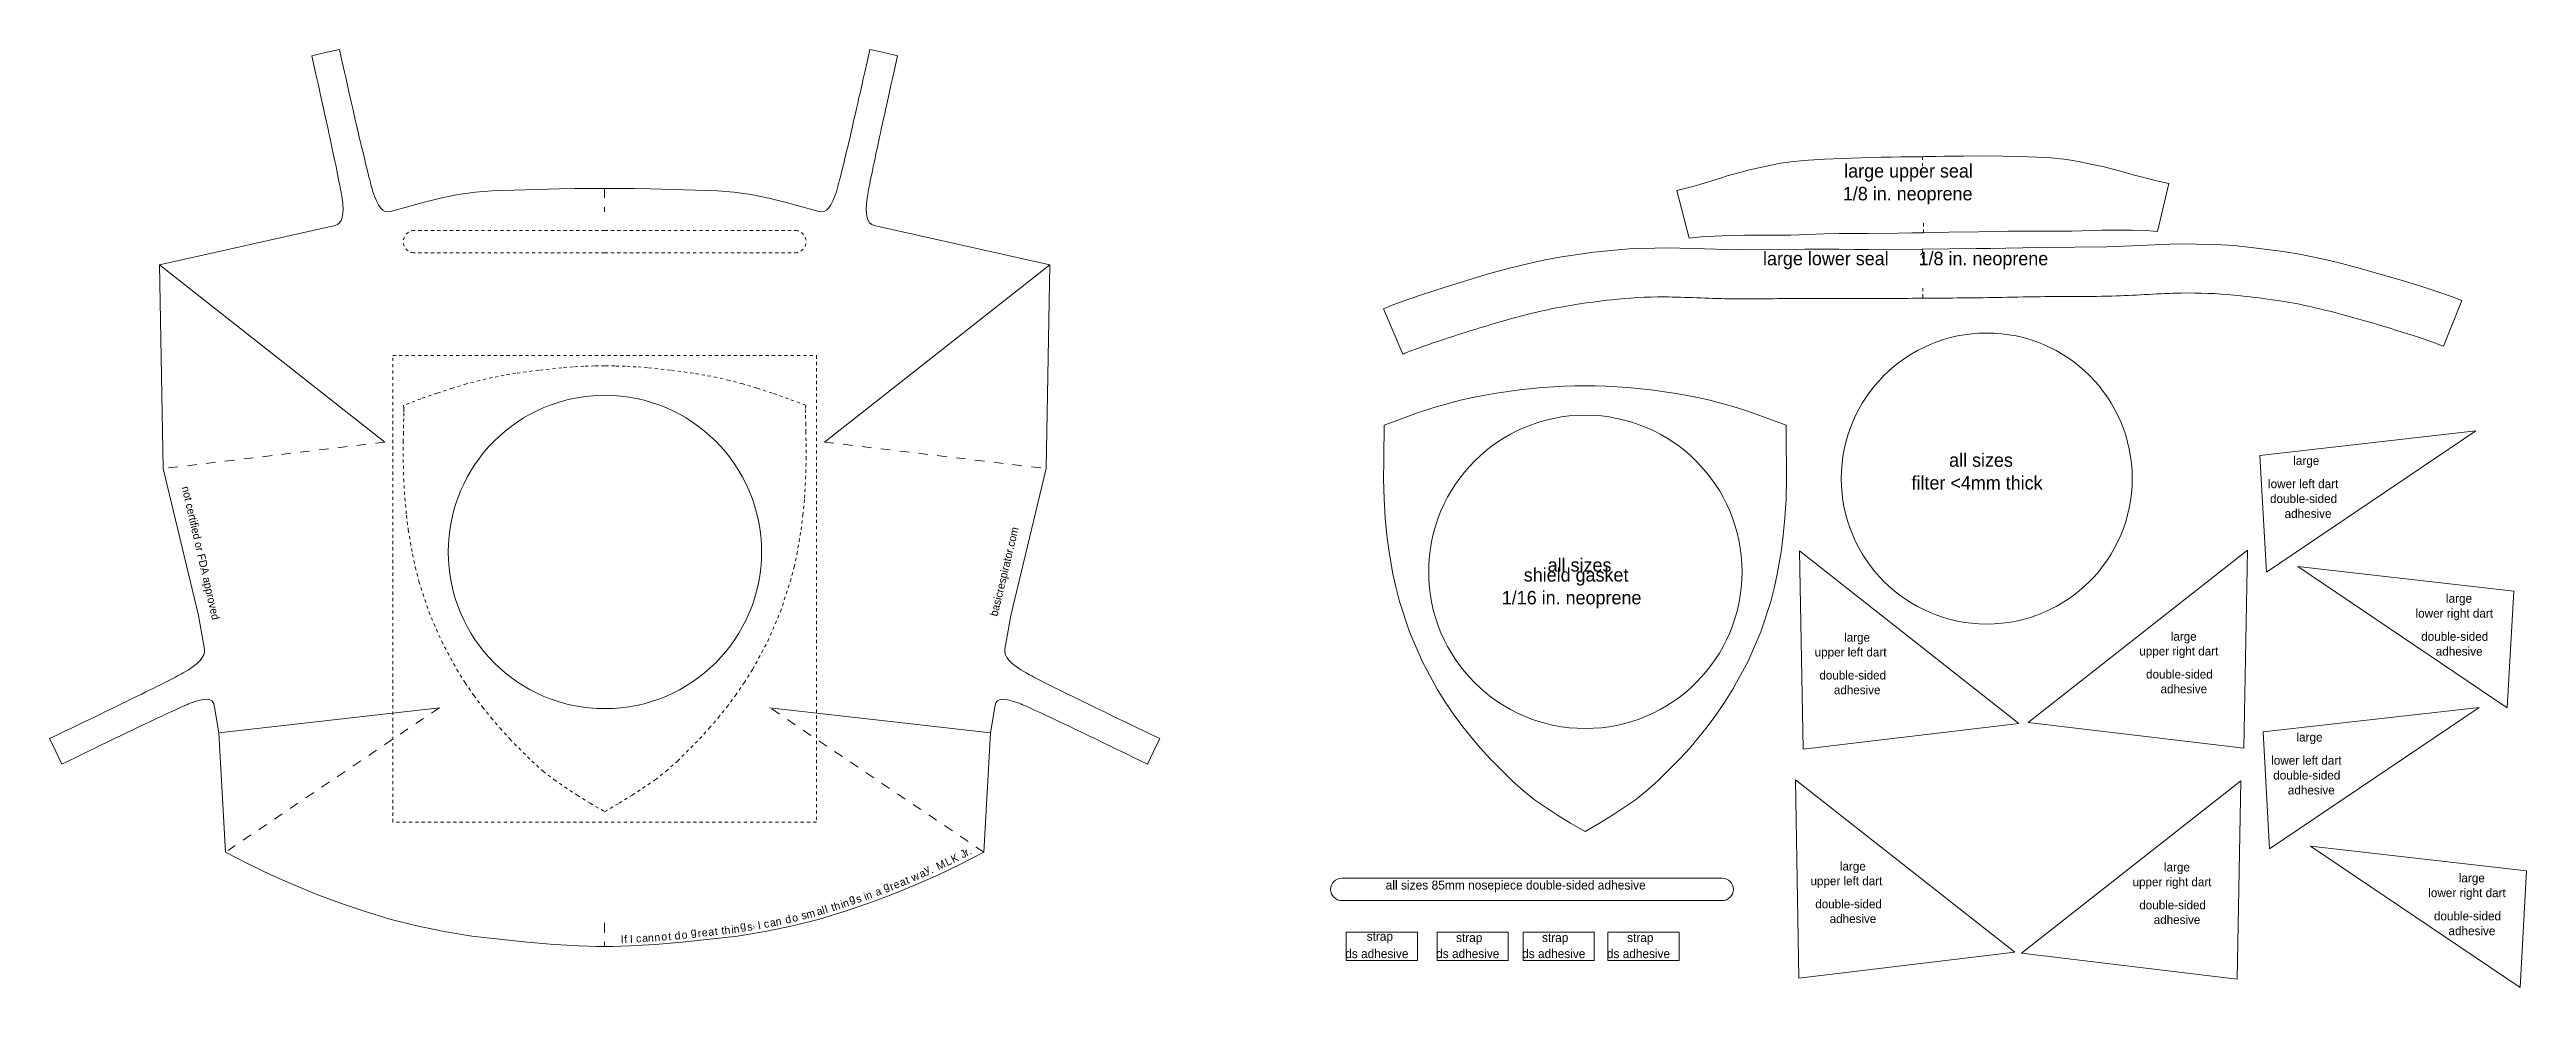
# Model space of a CAD drawing. Header units: millimetres. Extents: x -169 to 384, y 35 to 244.
import ezdxf

# ---------------------------------------------------------------- set-up
doc = ezdxf.new("R2010")
doc.units = ezdxf.units.MM
doc.header["$MEASUREMENT"] = 0
for name, pattern in [('AI-Linetype-1', [1.411111, 0.705556, -0.705556]), ('AI-Linetype-10', [1.411111, 0.705556, -0.705556]), ('AI-Linetype-11', [1.411111, 0.705556, -0.705556]), ('AI-Linetype-12', [1.411111, 0.705556, -0.705556]), ('AI-Linetype-13', [1.411111, 0.705556, -0.705556]), ('AI-Linetype-14', [4.233333, 2.116667, -2.116667]), ('AI-Linetype-15', [4.233333, 2.116667, -2.116667]), ('AI-Linetype-16', [1.411111, 0.705556, -0.705556]), ('AI-Linetype-17', [1.411111, 0.705556, -0.705556]), ('AI-Linetype-18', [4.233333, 2.116667, -2.116667]), ('AI-Linetype-2', [1.411111, 0.705556, -0.705556]), ('AI-Linetype-3', [1.411111, 0.705556, -0.705556]), ('AI-Linetype-4', [1.411111, 0.705556, -0.705556]), ('AI-Linetype-5', [4.233333, 2.116667, -2.116667]), ('AI-Linetype-6', [4.233333, 2.116667, -2.116667]), ('AI-Linetype-7', [4.233333, 2.116667, -2.116667]), ('AI-Linetype-8', [1.411111, 0.705556, -0.705556]), ('AI-Linetype-9', [1.411111, 0.705556, -0.705556])]:
    doc.linetypes.add(name, pattern=pattern)

# ---------------------------------------------------------------- blocks, each defined once
blk = doc.blocks.new('block 2')
at = {"color": 7, "lineweight": 9, "true_color": 0xffffff}
blk.add_lwpolyline([(301.52, 203.79), (304.02, 214.51)], dxfattribs=at)
blk = doc.blocks.new('block 3')
at = {"color": 7, "lineweight": 9, "true_color": 0xffffff}
blk.add_lwpolyline([(248.97, 220.52), (249.17, 220.53), (249.5, 220.54), (249.94, 220.55), (250.51, 220.56), (251.97, 220.59), (253.8, 220.62), (255.91, 220.64), (258.16, 220.66), (262.69, 220.68), (266.91, 220.65), (270.81, 220.56), (274.45, 220.44), (276.11, 220.36), (277.67, 220.26), (280.59, 219.96), (282.14, 219.72), (283.86, 219.42), (287.67, 218.66), (289.55, 218.24), (291.24, 217.83), (292.69, 217.45), (293.94, 217.1), (296.37, 216.39), (297.82, 215.99), (299.56, 215.55), (301.62, 215.06), (304.02, 214.51)], dxfattribs=at)
blk = doc.blocks.new('block 4')
at = {"color": 7, "lineweight": 9, "true_color": 0xffffff}
blk.add_lwpolyline([(249.21, 203.52), (251.83, 203.58), (254.85, 203.63), (261.52, 203.72), (268.07, 203.87), (271.49, 203.89), (275.13, 203.87), (278.81, 203.86), (282.35, 203.9), (289.17, 204.1), (292.59, 204.14), (295.89, 204.11), (298.89, 204), (301.52, 203.79)], dxfattribs=at)
blk = doc.blocks.new('block 5')
at = {"color": 7, "lineweight": 9, "true_color": 0xffffff}
blk.add_lwpolyline([(196.91, 202.31), (194.11, 212.95)], dxfattribs=at)
blk = doc.blocks.new('block 6')
at = {"color": 7, "lineweight": 9, "true_color": 0xffffff}
blk.add_lwpolyline([(248.97, 220.52), (248.76, 220.52), (248.44, 220.52), (247.99, 220.52), (247.43, 220.52), (245.97, 220.5), (244.13, 220.48), (242.03, 220.45), (239.77, 220.4), (235.25, 220.29), (231.03, 220.14), (227.13, 219.95), (223.5, 219.72), (221.84, 219.59), (220.29, 219.45), (217.37, 219.06), (215.83, 218.78), (214.12, 218.44), (210.34, 217.56), (208.47, 217.09), (206.79, 216.64), (205.35, 216.22), (204.11, 215.83), (201.7, 215.05), (200.26, 214.61), (198.53, 214.12), (196.49, 213.57), (194.11, 212.95)], dxfattribs=at)
blk = doc.blocks.new('block 7')
at = {"color": 7, "lineweight": 9, "true_color": 0xffffff}
blk.add_lwpolyline([(249.21, 203.52), (246.58, 203.51), (243.57, 203.47), (236.89, 203.38), (230.35, 203.33), (226.93, 203.26), (223.29, 203.14), (219.61, 203.02), (216.07, 202.96), (209.24, 202.96), (205.82, 202.91), (202.53, 202.79), (199.53, 202.59), (196.91, 202.31)], dxfattribs=at)
blk = doc.blocks.new('block 8')
at = {"color": 253, "linetype": 'AI-Linetype-1', "lineweight": 9, "true_color": 0x999999}
blk.add_lwpolyline([(248.97, 220.52), (248.98, 218.39)], dxfattribs=at)
blk = doc.blocks.new('block 9')
at = {"color": 253, "linetype": 'AI-Linetype-2', "lineweight": 9, "true_color": 0x999999}
blk.add_lwpolyline([(249.19, 205.66), (249.21, 203.52)], dxfattribs=at)
blk = doc.blocks.new('block 10')
at = {"color": 7, "true_color": 0xffffff, "insert": (231.51, 214.95), "char_height": 2.9972, "attachment_point": 7}
blk.add_mtext('\\fRaleway|b0|i0|c0|p34;\\W1;large upper seal ', dxfattribs=at)
blk = doc.blocks.new('block 11')
at = {"color": 7, "true_color": 0xffffff, "insert": (231.2, 209.87), "char_height": 2.9972, "attachment_point": 7}
blk.add_mtext('\\fRaleway|b0|i0|c0|p34;\\W1;1/8 in. neoprene', dxfattribs=at)
blk = doc.blocks.new('block 12')
at = {"color": 7, "lineweight": 9, "true_color": 0xffffff}
blk.add_lwpolyline([(248.97, 199.9), (261.02, 200.01), (264.16, 200.05), (267.58, 200.11), (275.24, 200.25), (283, 200.31), (290.18, 200.36), (297.63, 200.67), (305.9, 201.05), (314.45, 200.94), (318.53, 200.65), (322.4, 200.27), (329.6, 199.33), (333.25, 198.73), (337.19, 197.95), (341.53, 196.94), (346.24, 195.72), (355.9, 192.94), (360.3, 191.57), (364.1, 190.33), (367.18, 189.26), (369.5, 188.38)], dxfattribs=at)
blk = doc.blocks.new('block 13')
at = {"color": 7, "lineweight": 9, "true_color": 0xffffff}
blk.add_open_spline([(249.05, 188.9), (252.1, 188.92), (254.97, 188.95), (257.82, 188.97), (260.3, 188.99), (262.81, 189.02), (265.67, 189.08), (268.6, 189.13), (271.91, 189.2), (275.25, 189.25), (278.04, 189.29), (280.77, 189.3), (283.4, 189.31), (286.36, 189.31), (289.28, 189.32), (292.37, 189.42), (297.05, 189.57), (302, 189.97), (306.76, 190.06), (310.84, 190.14), (314.8, 189.96), (318.57, 189.61), (321.38, 189.34), (324.06, 189.02), (326.62, 188.65), (329.49, 188.25), (332.26, 187.78), (335.62, 187.03), (338.36, 186.42), (341.52, 185.62), (344.82, 184.71), (349.17, 183.5), (353.7, 182.13), (357.35, 180.97), (360.77, 179.87), (363.44, 178.94), (364.93, 178.36), (365.09, 178.3), (365.24, 178.24), (365.37, 178.19)], degree=3, knots=[0, 0, 0, 0, 1, 1, 1, 2, 2, 2, 3, 3, 3, 4, 4, 4, 5, 5, 5, 6, 6, 6, 7, 7, 7, 8, 8, 8, 9, 9, 9, 10, 10, 10, 11, 11, 11, 12, 12, 12, 13, 13, 13, 13], dxfattribs=at)
blk = doc.blocks.new('block 14')
at = {"color": 7, "lineweight": 9, "true_color": 0xffffff}
blk.add_lwpolyline([(369.5, 188.38), (365.37, 178.19)], dxfattribs=at)
blk = doc.blocks.new('block 15')
at = {"color": 7, "lineweight": 9, "true_color": 0xffffff}
blk.add_lwpolyline([(248.97, 199.9), (236.92, 199.82), (233.78, 199.82), (230.36, 199.83), (222.7, 199.85), (214.94, 199.79), (207.76, 199.74), (200.31, 199.94), (192.03, 200.19), (183.48, 199.95), (179.4, 199.6), (175.55, 199.16), (168.36, 198.12), (164.72, 197.46), (160.79, 196.62), (156.46, 195.54), (151.78, 194.26), (142.16, 191.33), (137.78, 189.89), (134, 188.59), (130.93, 187.48), (128.62, 186.56)], dxfattribs=at)
blk = doc.blocks.new('block 16')
at = {"color": 7, "lineweight": 9, "true_color": 0xffffff}
blk.add_open_spline([(249.05, 188.9), (246, 188.88), (243.14, 188.86), (240.28, 188.84), (237.81, 188.82), (235.29, 188.82), (232.43, 188.82), (229.51, 188.83), (226.19, 188.86), (222.85, 188.85), (220.07, 188.85), (217.33, 188.82), (214.7, 188.79), (211.75, 188.75), (208.83, 188.71), (205.73, 188.77), (201.05, 188.85), (196.09, 189.17), (191.33, 189.19), (187.25, 189.21), (183.29, 188.97), (179.53, 188.56), (176.72, 188.25), (174.05, 187.88), (171.5, 187.48), (168.64, 187.03), (165.88, 186.52), (162.52, 185.72), (159.79, 185.07), (156.65, 184.23), (153.36, 183.26), (149.03, 181.99), (144.52, 180.55), (140.89, 179.33), (137.49, 178.19), (134.83, 177.22), (133.35, 176.62), (133.19, 176.55), (133.04, 176.49), (132.91, 176.43)], degree=3, knots=[0, 0, 0, 0, 1, 1, 1, 2, 2, 2, 3, 3, 3, 4, 4, 4, 5, 5, 5, 6, 6, 6, 7, 7, 7, 8, 8, 8, 9, 9, 9, 10, 10, 10, 11, 11, 11, 12, 12, 12, 13, 13, 13, 13], dxfattribs=at)
blk = doc.blocks.new('block 17')
at = {"color": 7, "lineweight": 9, "true_color": 0xffffff}
blk.add_lwpolyline([(128.62, 186.56), (132.91, 176.43)], dxfattribs=at)
blk = doc.blocks.new('block 18')
at = {"color": 253, "linetype": 'AI-Linetype-3', "lineweight": 9, "true_color": 0x999999}
blk.add_lwpolyline([(248.97, 199.9), (248.99, 197.77)], dxfattribs=at)
blk = doc.blocks.new('block 19')
at = {"color": 253, "linetype": 'AI-Linetype-4', "lineweight": 9, "true_color": 0x999999}
blk.add_lwpolyline([(249.04, 191.19), (249.05, 188.9)], dxfattribs=at)
blk = doc.blocks.new('block 20')
at = {"color": 7, "true_color": 0xffffff, "insert": (213.37, 195.37), "char_height": 2.9972, "attachment_point": 7}
blk.add_mtext('\\fRaleway|b0|i0|c0|p34;\\W1;large lower seal      1/8 in. neoprene', dxfattribs=at)
blk = doc.blocks.new('block 21')
at = {"color": 7, "lineweight": 9, "true_color": 0xffffff}
blk.add_open_spline([(138.68, 127.78), (138.68, 147.11), (154.35, 162.78), (173.68, 162.78), (193.01, 162.78), (208.68, 147.11), (208.68, 127.78), (208.68, 108.45), (193.01, 92.78), (173.68, 92.78), (154.35, 92.78), (138.68, 108.45), (138.68, 127.78)], degree=3, knots=[0, 0, 0, 0, 1, 1, 1, 2, 2, 2, 3, 3, 3, 4, 4, 4, 4], dxfattribs=at)
blk = doc.blocks.new('block 22')
at = {"color": 7, "lineweight": 9, "true_color": 0xffffff}
blk.add_lwpolyline([(173.62, 69.76), (176.85, 71.66), (179.77, 73.44), (184.91, 76.89), (187.37, 78.83), (189.89, 81.07), (194.82, 86.02), (196.99, 88.42), (198.98, 90.75), (200.9, 93.16), (202.85, 95.76), (204.79, 98.57), (206.66, 101.55), (210.05, 107.84), (212.89, 114.41), (215.1, 121.19), (215.92, 124.4), (216.56, 127.29), (217.49, 132.73), (217.9, 135.98), (218.26, 139.81), (218.52, 144.08), (218.62, 148.47), (218.61, 152.62), (218.58, 154.49), (218.55, 156.17), (218.52, 157.63), (218.51, 158.86), (218.51, 159.83), (218.53, 160.56), (214.67, 162), (211.04, 163.28), (207.64, 164.4), (204.46, 165.34), (201.49, 166.12), (198.7, 166.76), (196.04, 167.28), (193.45, 167.71), (188.31, 168.41), (183.18, 168.95), (180.68, 169.15), (178.24, 169.28), (175.89, 169.34), (173.62, 169.33), (171.36, 169.34), (169.01, 169.28), (166.57, 169.15), (164.07, 168.95), (158.94, 168.41), (153.8, 167.71), (151.21, 167.28), (148.55, 166.76), (145.76, 166.12), (142.79, 165.34), (139.61, 164.4), (136.21, 163.28), (132.58, 162), (128.71, 160.56), (128.73, 159.83), (128.74, 158.86), (128.72, 157.63), (128.7, 156.17), (128.67, 154.49), (128.64, 152.62), (128.62, 148.47), (128.73, 144.08), (128.99, 139.81), (129.35, 135.98), (129.75, 132.73), (130.68, 127.29), (131.32, 124.4), (132.15, 121.19), (134.36, 114.41), (137.2, 107.84), (140.59, 101.55), (142.46, 98.57), (144.4, 95.76), (146.34, 93.16), (148.27, 90.75), (150.25, 88.42), (152.42, 86.02), (157.36, 81.07), (159.88, 78.83), (162.33, 76.89), (167.48, 73.44), (170.4, 71.66), (173.62, 69.76)], dxfattribs=at)
blk = doc.blocks.new('block 23')
at = {"color": 7, "true_color": 0xffffff, "insert": (165.26, 127.78), "char_height": 2.9972, "attachment_point": 7}
blk.add_mtext('\\fRaleway|b0|i0|c0|p34;\\W1;all sizes', dxfattribs=at)
blk = doc.blocks.new('block 24')
at = {"color": 7, "true_color": 0xffffff, "insert": (159.92, 124.7), "char_height": 2.9972, "attachment_point": 7}
blk.add_mtext('\\fRaleway|b0|i0|c0|p34;\\W1;shield gasket', dxfattribs=at)
blk = doc.blocks.new('block 25')
at = {"color": 7, "true_color": 0xffffff, "insert": (155.01, 119.62), "char_height": 2.9972, "attachment_point": 7}
blk.add_mtext('\\fRaleway|b0|i0|c0|p34;\\W1;1/16 in. neoprene', dxfattribs=at)
blk = doc.blocks.new('block 26')
at = {"color": 7, "lineweight": 9, "true_color": 0xffffff}
blk.add_lwpolyline([(272.6, 94.13), (321.6, 132.66)], dxfattribs=at)
blk = doc.blocks.new('block 27')
at = {"color": 7, "lineweight": 9, "true_color": 0xffffff}
blk.add_lwpolyline([(272.6, 94.13), (320.81, 88.36)], dxfattribs=at)
blk = doc.blocks.new('block 28')
at = {"color": 7, "lineweight": 9, "true_color": 0xffffff}
blk.add_lwpolyline([(321.6, 132.66), (320.81, 88.36)], dxfattribs=at)
blk = doc.blocks.new('block 29')
at = {"color": 7, "true_color": 0xffffff, "insert": (304.47, 111.8), "char_height": 1.9437, "attachment_point": 7}
blk.add_mtext('\\fRaleway|b0|i0|c0|p34;\\W1;large', dxfattribs=at)
blk = doc.blocks.new('block 30')
at = {"color": 7, "true_color": 0xffffff, "insert": (297.45, 108.51), "char_height": 1.9437, "attachment_point": 7}
blk.add_mtext('\\fRaleway|b0|i0|c0|p34;\\W1;upper right dart ', dxfattribs=at)
blk = doc.blocks.new('block 31')
at = {"color": 7, "true_color": 0xffffff, "insert": (298.95, 103.92), "char_height": 1.9437, "attachment_point": 7}
blk.add_mtext('\\fRaleway|b0|i0|c0|p34;\\W1;double-sided ', dxfattribs=at)
blk = doc.blocks.new('block 32')
at = {"color": 7, "true_color": 0xffffff, "insert": (302.18, 100.63), "char_height": 1.9437, "attachment_point": 7}
blk.add_mtext('\\fRaleway|b0|i0|c0|p34;\\W1;adhesive', dxfattribs=at)
blk = doc.blocks.new('block 33')
at = {"color": 7, "lineweight": 9, "true_color": 0xffffff}
blk.add_lwpolyline([(270.54, 93.91), (221.54, 132.44)], dxfattribs=at)
blk = doc.blocks.new('block 34')
at = {"color": 7, "lineweight": 9, "true_color": 0xffffff}
blk.add_lwpolyline([(221.54, 132.44), (222.34, 88.14)], dxfattribs=at)
blk = doc.blocks.new('block 35')
at = {"color": 7, "lineweight": 9, "true_color": 0xffffff}
blk.add_lwpolyline([(270.54, 93.91), (222.34, 88.14)], dxfattribs=at)
blk = doc.blocks.new('block 36')
at = {"color": 7, "true_color": 0xffffff, "insert": (231.49, 111.59), "char_height": 1.9437, "attachment_point": 7}
blk.add_mtext('\\fRaleway|b0|i0|c0|p34;\\W1;large', dxfattribs=at)
blk = doc.blocks.new('block 37')
at = {"color": 7, "true_color": 0xffffff, "insert": (224.92, 108.29), "char_height": 1.9437, "attachment_point": 7}
blk.add_mtext('\\fRaleway|b0|i0|c0|p34;\\W1;upper left dart  ', dxfattribs=at)
blk = doc.blocks.new('block 38')
at = {"color": 7, "true_color": 0xffffff, "insert": (225.97, 103.7), "char_height": 1.9437, "attachment_point": 7}
blk.add_mtext('\\fRaleway|b0|i0|c0|p34;\\W1;double-sided ', dxfattribs=at)
blk = doc.blocks.new('block 39')
at = {"color": 7, "true_color": 0xffffff, "insert": (229.21, 100.41), "char_height": 1.9437, "attachment_point": 7}
blk.add_mtext('\\fRaleway|b0|i0|c0|p34;\\W1;adhesive', dxfattribs=at)
blk = doc.blocks.new('block 40')
at = {"color": 7, "lineweight": 9, "true_color": 0xffffff}
blk.add_lwpolyline([(332.84, 128.96), (381.07, 123.46)], dxfattribs=at)
blk = doc.blocks.new('block 41')
at = {"color": 7, "lineweight": 9, "true_color": 0xffffff}
blk.add_lwpolyline([(379.64, 97.39), (332.84, 128.96)], dxfattribs=at)
blk = doc.blocks.new('block 42')
at = {"color": 7, "lineweight": 9, "true_color": 0xffffff}
blk.add_lwpolyline([(381.07, 123.46), (379.64, 97.39)], dxfattribs=at)
blk = doc.blocks.new('block 43')
at = {"color": 7, "true_color": 0xffffff, "insert": (365.95, 120.29), "char_height": 1.9576, "attachment_point": 7}
blk.add_mtext('\\fRaleway|b0|i0|c0|p34;\\W1;large', dxfattribs=at)
blk = doc.blocks.new('block 44')
at = {"color": 7, "true_color": 0xffffff, "insert": (359.14, 116.97), "char_height": 1.9576, "attachment_point": 7}
blk.add_mtext('\\fRaleway|b0|i0|c0|p34;\\W1;lower right dart ', dxfattribs=at)
blk = doc.blocks.new('block 45')
at = {"color": 7, "true_color": 0xffffff, "insert": (360.4, 112.35), "char_height": 1.9576, "attachment_point": 7}
blk.add_mtext('\\fRaleway|b0|i0|c0|p34;\\W1;double-sided ', dxfattribs=at)
blk = doc.blocks.new('block 46')
at = {"color": 7, "true_color": 0xffffff, "insert": (363.65, 109.03), "char_height": 1.9576, "attachment_point": 7}
blk.add_mtext('\\fRaleway|b0|i0|c0|p34;\\W1;adhesive', dxfattribs=at)
blk = doc.blocks.new('block 47')
at = {"color": 7, "lineweight": 9, "true_color": 0xffffff}
blk.add_lwpolyline([(161.77, 59.35), (204.27, 59.35)], dxfattribs=at)
blk = doc.blocks.new('block 48')
at = {"color": 7, "lineweight": 9, "true_color": 0xffffff}
blk.add_lwpolyline([(161.77, 54.35), (204.27, 54.35)], dxfattribs=at)
blk = doc.blocks.new('block 49')
at = {"color": 7, "lineweight": 9, "true_color": 0xffffff}
blk.add_open_spline([(204.27, 54.35), (205.65, 54.35), (206.77, 55.47), (206.77, 56.85), (206.77, 58.23), (205.65, 59.35), (204.27, 59.35)], degree=3, knots=[0, 0, 0, 0, 1, 1, 1, 2, 2, 2, 2], dxfattribs=at)
blk = doc.blocks.new('block 50')
at = {"color": 7, "lineweight": 9, "true_color": 0xffffff}
blk.add_open_spline([(119.27, 59.35), (117.89, 59.35), (116.77, 58.23), (116.77, 56.85), (116.77, 55.47), (117.89, 54.35), (119.27, 54.35)], degree=3, knots=[0, 0, 0, 0, 1, 1, 1, 2, 2, 2, 2], dxfattribs=at)
blk = doc.blocks.new('block 51')
at = {"color": 7, "lineweight": 9, "true_color": 0xffffff}
blk.add_lwpolyline([(161.77, 54.35), (119.27, 54.35)], dxfattribs=at)
blk = doc.blocks.new('block 52')
at = {"color": 7, "lineweight": 9, "true_color": 0xffffff}
blk.add_lwpolyline([(161.77, 59.35), (119.27, 59.35)], dxfattribs=at)
blk = doc.blocks.new('block 53')
at = {"color": 7, "true_color": 0xffffff, "insert": (129.08, 56.21), "char_height": 1.9981, "attachment_point": 7}
blk.add_mtext('\\fRaleway|b0|i0|c0|p34;\\W1;all sizes 85mm nosepiece double-sided adhesive', dxfattribs=at)
blk = doc.blocks.new('block 54')
at = {"color": 7, "lineweight": 9, "true_color": 0xffffff}
blk.add_open_spline([(295.85, 148.63), (295.85, 166.58), (281.3, 181.13), (263.35, 181.13), (245.41, 181.13), (230.85, 166.58), (230.85, 148.63), (230.85, 130.68), (245.41, 116.13), (263.35, 116.13), (281.3, 116.13), (295.85, 130.68), (295.85, 148.63)], degree=3, knots=[0, 0, 0, 0, 1, 1, 1, 2, 2, 2, 3, 3, 3, 4, 4, 4, 4], dxfattribs=at)
blk = doc.blocks.new('block 55')
at = {"color": 7, "true_color": 0xffffff, "insert": (254.94, 151.21), "char_height": 2.9972, "attachment_point": 7}
blk.add_mtext('\\fRaleway|b0|i0|c0|p34;\\W1;all sizes', dxfattribs=at)
blk = doc.blocks.new('block 56')
at = {"color": 7, "true_color": 0xffffff, "insert": (246.54, 146.13), "char_height": 2.9972, "attachment_point": 7}
blk.add_mtext('\\fRaleway|b0|i0|c0|p34;\\W1;filter <4mm thick', dxfattribs=at)
blk = doc.blocks.new('block 57')
at = {"color": 7, "lineweight": 9, "true_color": 0xffffff}
blk.add_lwpolyline([(175.68, 40.97), (159.8, 40.97), (159.8, 47.32), (175.68, 47.32), (175.68, 40.97)], dxfattribs=at)
blk = doc.blocks.new('block 58')
at = {"color": 7, "true_color": 0xffffff, "insert": (164.01, 44.48), "char_height": 1.9981, "attachment_point": 7}
blk.add_mtext('\\fRaleway|b0|i0|c0|p34;\\W0.98966;strap', dxfattribs=at)
blk = doc.blocks.new('block 59')
at = {"color": 7, "true_color": 0xffffff, "insert": (159.57, 41.47), "char_height": 1.9981, "attachment_point": 7}
blk.add_mtext('\\fRaleway|b0|i0|c0|p34;\\W0.98966;ds adhesive', dxfattribs=at)
blk = doc.blocks.new('block 60')
at = {"color": 7, "lineweight": 9, "true_color": 0xffffff}
blk.add_lwpolyline([(194.61, 40.97), (178.73, 40.97), (178.73, 47.32), (194.61, 47.32), (194.61, 40.97)], dxfattribs=at)
blk = doc.blocks.new('block 61')
at = {"color": 7, "true_color": 0xffffff, "insert": (183.02, 44.48), "char_height": 1.9981, "attachment_point": 7}
blk.add_mtext('\\fRaleway|b0|i0|c0|p34;\\W0.98966;strap', dxfattribs=at)
blk = doc.blocks.new('block 62')
at = {"color": 7, "true_color": 0xffffff, "insert": (178.5, 41.47), "char_height": 1.9981, "attachment_point": 7}
blk.add_mtext('\\fRaleway|b0|i0|c0|p34;\\W0.98966;ds adhesive', dxfattribs=at)
blk = doc.blocks.new('block 63')
at = {"color": 7, "lineweight": 9, "true_color": 0xffffff}
blk.add_lwpolyline([(156.47, 40.97), (140.6, 40.97), (140.6, 47.32), (156.47, 47.32), (156.47, 40.97)], dxfattribs=at)
blk = doc.blocks.new('block 64')
at = {"color": 7, "true_color": 0xffffff, "insert": (144.8, 44.48), "char_height": 1.9981, "attachment_point": 7}
blk.add_mtext('\\fRaleway|b0|i0|c0|p34;\\W0.98966;strap', dxfattribs=at)
blk = doc.blocks.new('block 65')
at = {"color": 7, "true_color": 0xffffff, "insert": (140.36, 41.47), "char_height": 1.9981, "attachment_point": 7}
blk.add_mtext('\\fRaleway|b0|i0|c0|p34;\\W0.98966;ds adhesive', dxfattribs=at)
blk = doc.blocks.new('block 66')
at = {"color": 7, "lineweight": 9, "true_color": 0xffffff}
blk.add_lwpolyline([(136.16, 40.97), (120.28, 40.97), (120.28, 47.32), (136.16, 47.32), (136.16, 40.97)], dxfattribs=at)
blk = doc.blocks.new('block 67')
at = {"color": 7, "true_color": 0xffffff, "insert": (124.84, 44.77), "char_height": 1.9981, "attachment_point": 7}
blk.add_mtext('\\fRaleway|b0|i0|c0|p34;\\W0.98966;strap', dxfattribs=at)
blk = doc.blocks.new('block 68')
at = {"color": 7, "true_color": 0xffffff, "insert": (120.05, 41.47), "char_height": 1.9981, "attachment_point": 7}
blk.add_mtext('\\fRaleway|b0|i0|c0|p34;\\W0.98966;ds adhesive', dxfattribs=at)
blk = doc.blocks.new('block 69')
at = {"color": 7, "lineweight": 9, "true_color": 0xffffff}
blk.add_lwpolyline([(372.62, 159.28), (324.38, 153.78)], dxfattribs=at)
blk = doc.blocks.new('block 70')
at = {"color": 7, "lineweight": 9, "true_color": 0xffffff}
blk.add_lwpolyline([(372.62, 159.28), (325.82, 127.71)], dxfattribs=at)
blk = doc.blocks.new('block 71')
at = {"color": 7, "lineweight": 9, "true_color": 0xffffff}
blk.add_lwpolyline([(324.38, 153.78), (325.82, 127.71)], dxfattribs=at)
blk = doc.blocks.new('block 72')
at = {"color": 7, "true_color": 0xffffff, "insert": (331.83, 151.06), "char_height": 1.9576, "attachment_point": 7}
blk.add_mtext('\\fRaleway|b0|i0|c0|p34;\\W1;large ', dxfattribs=at)
blk = doc.blocks.new('block 73')
at = {"color": 7, "true_color": 0xffffff, "insert": (326.18, 146.44), "char_height": 1.9576, "attachment_point": 7}
blk.add_mtext('\\fRaleway|b0|i0|c0|p34;\\W1;lower left dart ', dxfattribs=at)
blk = doc.blocks.new('block 74')
at = {"color": 7, "true_color": 0xffffff, "insert": (326.63, 143.12), "char_height": 1.9576, "attachment_point": 7}
blk.add_mtext('\\fRaleway|b0|i0|c0|p34;\\W1;double-sided ', dxfattribs=at)
blk = doc.blocks.new('block 75')
at = {"color": 7, "true_color": 0xffffff, "insert": (329.89, 139.8), "char_height": 1.9576, "attachment_point": 7}
blk.add_mtext('\\fRaleway|b0|i0|c0|p34;\\W1;adhesive', dxfattribs=at)
blk = doc.blocks.new('block 76')
at = {"color": 7, "lineweight": 9, "true_color": 0xffffff}
blk.add_lwpolyline([(373.34, 97.51), (325.1, 92.01)], dxfattribs=at)
blk = doc.blocks.new('block 77')
at = {"color": 7, "lineweight": 9, "true_color": 0xffffff}
blk.add_lwpolyline([(373.34, 97.51), (326.54, 65.94)], dxfattribs=at)
blk = doc.blocks.new('block 78')
at = {"color": 7, "lineweight": 9, "true_color": 0xffffff}
blk.add_lwpolyline([(325.1, 92.01), (326.54, 65.94)], dxfattribs=at)
blk = doc.blocks.new('block 79')
at = {"color": 7, "true_color": 0xffffff, "insert": (332.55, 89.29), "char_height": 1.9576, "attachment_point": 7}
blk.add_mtext('\\fRaleway|b0|i0|c0|p34;\\W1;large ', dxfattribs=at)
blk = doc.blocks.new('block 80')
at = {"color": 7, "true_color": 0xffffff, "insert": (326.9, 84.67), "char_height": 1.9576, "attachment_point": 7}
blk.add_mtext('\\fRaleway|b0|i0|c0|p34;\\W1;lower left dart ', dxfattribs=at)
blk = doc.blocks.new('block 81')
at = {"color": 7, "true_color": 0xffffff, "insert": (327.35, 81.35), "char_height": 1.9576, "attachment_point": 7}
blk.add_mtext('\\fRaleway|b0|i0|c0|p34;\\W1;double-sided ', dxfattribs=at)
blk = doc.blocks.new('block 82')
at = {"color": 7, "true_color": 0xffffff, "insert": (330.61, 78.03), "char_height": 1.9576, "attachment_point": 7}
blk.add_mtext('\\fRaleway|b0|i0|c0|p34;\\W1;adhesive', dxfattribs=at)
blk = doc.blocks.new('block 83')
at = {"color": 7, "lineweight": 9, "true_color": 0xffffff}
blk.add_lwpolyline([(335.69, 66.51), (383.92, 61.01)], dxfattribs=at)
blk = doc.blocks.new('block 84')
at = {"color": 7, "lineweight": 9, "true_color": 0xffffff}
blk.add_lwpolyline([(382.49, 34.94), (335.69, 66.51)], dxfattribs=at)
blk = doc.blocks.new('block 85')
at = {"color": 7, "lineweight": 9, "true_color": 0xffffff}
blk.add_lwpolyline([(383.92, 61.01), (382.49, 34.94)], dxfattribs=at)
blk = doc.blocks.new('block 86')
at = {"color": 7, "true_color": 0xffffff, "insert": (368.8, 57.84), "char_height": 1.9576, "attachment_point": 7}
blk.add_mtext('\\fRaleway|b0|i0|c0|p34;\\W1;large', dxfattribs=at)
blk = doc.blocks.new('block 87')
at = {"color": 7, "true_color": 0xffffff, "insert": (361.99, 54.52), "char_height": 1.9576, "attachment_point": 7}
blk.add_mtext('\\fRaleway|b0|i0|c0|p34;\\W1;lower right dart ', dxfattribs=at)
blk = doc.blocks.new('block 88')
at = {"color": 7, "true_color": 0xffffff, "insert": (363.25, 49.9), "char_height": 1.9576, "attachment_point": 7}
blk.add_mtext('\\fRaleway|b0|i0|c0|p34;\\W1;double-sided ', dxfattribs=at)
blk = doc.blocks.new('block 89')
at = {"color": 7, "true_color": 0xffffff, "insert": (366.5, 46.58), "char_height": 1.9576, "attachment_point": 7}
blk.add_mtext('\\fRaleway|b0|i0|c0|p34;\\W1;adhesive', dxfattribs=at)
blk = doc.blocks.new('block 90')
at = {"color": 7, "lineweight": 9, "true_color": 0xffffff}
blk.add_lwpolyline([(269.6, 42.8), (220.6, 81.33)], dxfattribs=at)
blk = doc.blocks.new('block 91')
at = {"color": 7, "lineweight": 9, "true_color": 0xffffff}
blk.add_lwpolyline([(220.6, 81.33), (221.4, 37.03)], dxfattribs=at)
blk = doc.blocks.new('block 92')
at = {"color": 7, "lineweight": 9, "true_color": 0xffffff}
blk.add_lwpolyline([(269.6, 42.8), (221.4, 37.03)], dxfattribs=at)
blk = doc.blocks.new('block 93')
at = {"color": 7, "true_color": 0xffffff, "insert": (230.55, 60.47), "char_height": 1.9437, "attachment_point": 7}
blk.add_mtext('\\fRaleway|b0|i0|c0|p34;\\W1;large', dxfattribs=at)
blk = doc.blocks.new('block 94')
at = {"color": 7, "true_color": 0xffffff, "insert": (223.98, 57.18), "char_height": 1.9437, "attachment_point": 7}
blk.add_mtext('\\fRaleway|b0|i0|c0|p34;\\W1;upper left dart  ', dxfattribs=at)
blk = doc.blocks.new('block 95')
at = {"color": 7, "true_color": 0xffffff, "insert": (225.04, 52.59), "char_height": 1.9437, "attachment_point": 7}
blk.add_mtext('\\fRaleway|b0|i0|c0|p34;\\W1;double-sided ', dxfattribs=at)
blk = doc.blocks.new('block 96')
at = {"color": 7, "true_color": 0xffffff, "insert": (228.27, 49.3), "char_height": 1.9437, "attachment_point": 7}
blk.add_mtext('\\fRaleway|b0|i0|c0|p34;\\W1;adhesive', dxfattribs=at)
blk = doc.blocks.new('block 97')
at = {"color": 7, "lineweight": 9, "true_color": 0xffffff}
blk.add_lwpolyline([(271.09, 42.59), (320.09, 81.11)], dxfattribs=at)
blk = doc.blocks.new('block 98')
at = {"color": 7, "lineweight": 9, "true_color": 0xffffff}
blk.add_lwpolyline([(271.09, 42.59), (319.29, 36.82)], dxfattribs=at)
blk = doc.blocks.new('block 99')
at = {"color": 7, "lineweight": 9, "true_color": 0xffffff}
blk.add_lwpolyline([(320.09, 81.11), (319.29, 36.82)], dxfattribs=at)
blk = doc.blocks.new('block 100')
at = {"color": 7, "true_color": 0xffffff, "insert": (302.95, 60.26), "char_height": 1.9437, "attachment_point": 7}
blk.add_mtext('\\fRaleway|b0|i0|c0|p34;\\W1;large', dxfattribs=at)
blk = doc.blocks.new('block 101')
at = {"color": 7, "true_color": 0xffffff, "insert": (295.93, 56.96), "char_height": 1.9437, "attachment_point": 7}
blk.add_mtext('\\fRaleway|b0|i0|c0|p34;\\W1;upper right dart ', dxfattribs=at)
blk = doc.blocks.new('block 102')
at = {"color": 7, "true_color": 0xffffff, "insert": (297.43, 52.37), "char_height": 1.9437, "attachment_point": 7}
blk.add_mtext('\\fRaleway|b0|i0|c0|p34;\\W1;double-sided ', dxfattribs=at)
blk = doc.blocks.new('block 103')
at = {"color": 7, "true_color": 0xffffff, "insert": (300.66, 49.08), "char_height": 1.9437, "attachment_point": 7}
blk.add_mtext('\\fRaleway|b0|i0|c0|p34;\\W1;adhesive', dxfattribs=at)
blk = doc.blocks.new('block 104')
at = {"color": 253, "linetype": 'AI-Linetype-5', "lineweight": 9, "true_color": 0x999999}
blk.add_lwpolyline([(-45.4, 213.45), (-45.4, 208.18)], dxfattribs=at)
blk = doc.blocks.new('block 105')
at = {"color": 253, "linetype": 'AI-Linetype-6', "lineweight": 9, "true_color": 0x999999}
blk.add_lwpolyline([(-45.4, 49.36), (-45.4, 44.09)], dxfattribs=at)
blk = doc.blocks.new('block 106')
at = {"color": 253, "lineweight": 9, "true_color": 0x999999}
blk.add_lwpolyline([(3.69, 156.78), (54.06, 196.38)], dxfattribs=at)
blk = doc.blocks.new('block 107')
at = {"color": 253, "linetype": 'AI-Linetype-7', "lineweight": 9, "true_color": 0x999999}
blk.add_lwpolyline([(3.69, 156.78), (53.24, 150.85)], dxfattribs=at)
blk = doc.blocks.new('block 108')
at = {"color": 253, "lineweight": 9, "true_color": 0x999999}
blk.add_lwpolyline([(54.06, 196.38), (53.24, 150.85)], dxfattribs=at)
blk = doc.blocks.new('block 109')
at = {"color": 253, "lineweight": 9, "true_color": 0x999999}
blk.add_lwpolyline([(54.06, 196.38), (14.8, 205.17)], dxfattribs=at)
blk = doc.blocks.new('block 110')
at = {"color": 253, "lineweight": 9, "true_color": 0x999999}
blk.add_lwpolyline([(40.76, 91.8), (41.83, 98)], dxfattribs=at)
blk = doc.blocks.new('block 111')
at = {"color": 253, "lineweight": 9, "true_color": 0x999999}
blk.add_lwpolyline([(53.24, 150.85), (45.32, 118.06)], dxfattribs=at)
blk = doc.blocks.new('block 112')
at = {"color": 253, "lineweight": 9, "true_color": 0x999999}
blk.add_lwpolyline([(-45.4, 213.45), (-44.8, 213.44), (-43.97, 213.43), (-42.94, 213.42), (-41.71, 213.41), (-40.29, 213.4), (-38.71, 213.39), (-35.21, 213.34), (-27.65, 213.14), (-20.23, 212.88), (-16.53, 212.59), (-12.7, 212.06), (-8.69, 211.25), (-4.59, 210.22), (-0.57, 209.11), (2.48, 208.25)], dxfattribs=at)
blk = doc.blocks.new('block 113')
at = {"color": 253, "linetype": 'AI-Linetype-8', "lineweight": 9, "true_color": 0x999999}
blk.add_lwpolyline([(-45.4, 204.04), (-2.9, 204.04)], dxfattribs=at)
blk = doc.blocks.new('block 114')
at = {"color": 253, "linetype": 'AI-Linetype-9', "lineweight": 9, "true_color": 0x999999}
blk.add_lwpolyline([(-45.4, 199.04), (-2.9, 199.04)], dxfattribs=at)
blk = doc.blocks.new('block 115')
at = {"color": 253, "linetype": 'AI-Linetype-10', "lineweight": 9, "true_color": 0x999999}
blk.add_open_spline([(-2.9, 199.04), (-1.52, 199.04), (-0.4, 200.16), (-0.4, 201.54), (-0.4, 202.92), (-1.52, 204.04), (-2.9, 204.04)], degree=3, knots=[0, 0, 0, 0, 1, 1, 1, 2, 2, 2, 2], dxfattribs=at)
blk = doc.blocks.new('block 116')
at = {"color": 253, "lineweight": 9, "true_color": 0x999999}
blk.add_lwpolyline([(16.93, 243.77), (13.83, 244.46)], dxfattribs=at)
blk = doc.blocks.new('block 117')
at = {"color": 253, "lineweight": 9, "true_color": 0x999999}
blk.add_lwpolyline([(13.83, 244.46), (16.93, 243.77)], dxfattribs=at)
blk = doc.blocks.new('block 118')
at = {"color": 253, "lineweight": 9, "true_color": 0x999999}
blk.add_lwpolyline([(16.93, 243.77), (20.03, 243.07)], dxfattribs=at)
blk = doc.blocks.new('block 119')
at = {"color": 253, "lineweight": 9, "true_color": 0x999999}
blk.add_open_spline([(13.83, 244.46), (11.71, 234.98), (10.23, 228.46), (9.41, 224.91), (8, 218.87), (7.01, 214.88), (6.43, 212.93), (5.38, 209.37), (4.06, 207.81), (2.48, 208.25)], degree=3, knots=[0, 0, 0, 0, 1, 1, 1, 2, 2, 2, 3, 3, 3, 3], dxfattribs=at)
blk = doc.blocks.new('block 120')
at = {"color": 253, "lineweight": 9, "true_color": 0x999999}
blk.add_open_spline([(20.03, 243.07), (17.9, 233.55), (16.45, 227), (15.68, 223.42), (14.37, 217.34), (13.56, 213.29), (13.25, 211.27), (12.68, 207.56), (13.19, 205.53), (14.8, 205.17)], degree=3, knots=[0, 0, 0, 0, 1, 1, 1, 2, 2, 2, 3, 3, 3, 3], dxfattribs=at)
blk = doc.blocks.new('block 121')
at = {"color": 253, "lineweight": 9, "true_color": 0x999999}
blk.add_lwpolyline([(77.23, 87.67), (75.84, 84.82)], dxfattribs=at)
blk = doc.blocks.new('block 122')
at = {"color": 253, "lineweight": 9, "true_color": 0x999999}
blk.add_lwpolyline([(77.23, 87.67), (78.61, 90.53)], dxfattribs=at)
blk = doc.blocks.new('block 123')
at = {"color": 253, "lineweight": 9, "true_color": 0x999999}
blk.add_open_spline([(78.61, 90.53), (69.61, 94.85), (63.43, 97.83), (60.05, 99.48), (54.37, 102.26), (50.6, 104.17), (48.75, 105.2), (45.31, 107.12), (43.73, 108.89), (44.01, 110.51)], degree=3, knots=[0, 0, 0, 0, 1, 1, 1, 2, 2, 2, 3, 3, 3, 3], dxfattribs=at)
blk = doc.blocks.new('block 124')
at = {"color": 253, "lineweight": 9, "true_color": 0x999999}
blk.add_open_spline([(75.84, 84.82), (67.28, 88.99), (61.4, 91.84), (58.19, 93.37), (52.67, 96), (49, 97.69), (47.18, 98.42), (43.9, 99.75), (42.11, 99.61), (41.83, 98)], degree=3, knots=[0, 0, 0, 0, 1, 1, 1, 2, 2, 2, 3, 3, 3, 3], dxfattribs=at)
blk = doc.blocks.new('block 125')
at = {"color": 253, "linetype": 'AI-Linetype-11', "lineweight": 9, "true_color": 0x999999}
blk.add_open_spline([(-87.9, 204.04), (-89.28, 204.04), (-90.4, 202.92), (-90.4, 201.54), (-90.4, 200.16), (-89.28, 199.04), (-87.9, 199.04)], degree=3, knots=[0, 0, 0, 0, 1, 1, 1, 2, 2, 2, 2], dxfattribs=at)
blk = doc.blocks.new('block 126')
at = {"color": 253, "linetype": 'AI-Linetype-12', "lineweight": 9, "true_color": 0x999999}
blk.add_lwpolyline([(-45.4, 199.04), (-87.9, 199.04)], dxfattribs=at)
blk = doc.blocks.new('block 127')
at = {"color": 253, "linetype": 'AI-Linetype-13', "lineweight": 9, "true_color": 0x999999}
blk.add_lwpolyline([(-45.4, 204.04), (-87.9, 204.04)], dxfattribs=at)
blk = doc.blocks.new('block 128')
at = {"color": 253, "lineweight": 9, "true_color": 0x999999}
blk.add_lwpolyline([(-45.4, 213.45), (-46.01, 213.44), (-46.83, 213.43), (-47.87, 213.42), (-49.1, 213.41), (-50.52, 213.4), (-52.09, 213.39), (-55.59, 213.34), (-63.16, 213.14), (-70.58, 212.88), (-74.27, 212.59), (-78.1, 212.06), (-82.11, 211.25), (-86.21, 210.22), (-90.24, 209.11), (-93.28, 208.25)], dxfattribs=at)
blk = doc.blocks.new('block 129')
at = {"color": 253, "lineweight": 9, "true_color": 0x999999}
blk.add_open_spline([(-104.64, 244.46), (-102.52, 234.98), (-101.04, 228.46), (-100.21, 224.91), (-98.8, 218.87), (-97.81, 214.88), (-97.24, 212.93), (-96.18, 209.37), (-94.86, 207.81), (-93.28, 208.25)], degree=3, knots=[0, 0, 0, 0, 1, 1, 1, 2, 2, 2, 3, 3, 3, 3], dxfattribs=at)
blk = doc.blocks.new('block 130')
at = {"color": 253, "lineweight": 9, "true_color": 0x999999}
blk.add_open_spline([(-110.83, 243.07), (-108.7, 233.55), (-107.25, 227), (-106.48, 223.42), (-105.18, 217.34), (-104.37, 213.29), (-104.06, 211.27), (-103.48, 207.56), (-104, 205.53), (-105.6, 205.17)], degree=3, knots=[0, 0, 0, 0, 1, 1, 1, 2, 2, 2, 3, 3, 3, 3], dxfattribs=at)
blk = doc.blocks.new('block 131')
at = {"color": 253, "lineweight": 9, "true_color": 0x999999}
blk.add_lwpolyline([(-144.87, 196.38), (-105.6, 205.17)], dxfattribs=at)
blk = doc.blocks.new('block 132')
at = {"color": 253, "lineweight": 9, "true_color": 0x999999}
blk.add_lwpolyline([(-107.74, 243.77), (-104.64, 244.46)], dxfattribs=at)
blk = doc.blocks.new('block 133')
at = {"color": 253, "lineweight": 9, "true_color": 0x999999}
blk.add_lwpolyline([(-107.74, 243.77), (-110.83, 243.07)], dxfattribs=at)
blk = doc.blocks.new('block 134')
at = {"color": 253, "lineweight": 9, "true_color": 0x999999}
blk.add_lwpolyline([(-94.49, 156.78), (-144.87, 196.38)], dxfattribs=at)
blk = doc.blocks.new('block 135')
at = {"color": 253, "lineweight": 9, "true_color": 0x999999}
blk.add_lwpolyline([(-144.87, 196.38), (-144.05, 150.85)], dxfattribs=at)
blk = doc.blocks.new('block 136')
at = {"color": 253, "linetype": 'AI-Linetype-14', "lineweight": 9, "true_color": 0x999999}
blk.add_lwpolyline([(-94.49, 156.78), (-144.05, 150.85)], dxfattribs=at)
blk = doc.blocks.new('block 137')
at = {"color": 253, "lineweight": 9, "true_color": 0x999999}
blk.add_lwpolyline([(-144.05, 150.85), (-136.13, 118.06)], dxfattribs=at)
blk = doc.blocks.new('block 138')
at = {"color": 253, "lineweight": 9, "true_color": 0x999999}
blk.add_lwpolyline([(-131.56, 91.8), (-132.64, 98)], dxfattribs=at)
blk = doc.blocks.new('block 139')
at = {"color": 253, "lineweight": 9, "true_color": 0x999999}
blk.add_open_spline([(-169.41, 90.53), (-160.42, 94.85), (-154.23, 97.83), (-150.86, 99.48), (-145.18, 102.26), (-141.41, 104.17), (-139.56, 105.2), (-136.11, 107.12), (-134.53, 108.89), (-134.82, 110.51)], degree=3, knots=[0, 0, 0, 0, 1, 1, 1, 2, 2, 2, 3, 3, 3, 3], dxfattribs=at)
blk = doc.blocks.new('block 140')
at = {"color": 253, "lineweight": 9, "true_color": 0x999999}
blk.add_open_spline([(-166.65, 84.82), (-158.09, 88.99), (-152.21, 91.84), (-148.99, 93.37), (-143.47, 96), (-139.8, 97.69), (-137.99, 98.42), (-134.7, 99.75), (-132.92, 99.61), (-132.64, 98)], degree=3, knots=[0, 0, 0, 0, 1, 1, 1, 2, 2, 2, 3, 3, 3, 3], dxfattribs=at)
blk = doc.blocks.new('block 141')
at = {"color": 253, "lineweight": 9, "true_color": 0x999999}
blk.add_lwpolyline([(-168.03, 87.67), (-169.41, 90.53)], dxfattribs=at)
blk = doc.blocks.new('block 142')
at = {"color": 253, "lineweight": 9, "true_color": 0x999999}
blk.add_lwpolyline([(-168.03, 87.67), (-166.65, 84.82)], dxfattribs=at)
blk = doc.blocks.new('block 143')
at = {"color": 253, "lineweight": 9, "true_color": 0x999999}
blk.add_lwpolyline([(-82.33, 97.42), (-131.56, 91.8)], dxfattribs=at)
blk = doc.blocks.new('block 144')
at = {"color": 253, "linetype": 'AI-Linetype-15', "lineweight": 9, "true_color": 0x999999}
blk.add_lwpolyline([(-82.33, 97.42), (-129.54, 65.56)], dxfattribs=at)
blk = doc.blocks.new('block 145')
at = {"color": 253, "lineweight": 9, "true_color": 0x999999}
blk.add_lwpolyline([(-131.56, 91.8), (-130.1, 65.19)], dxfattribs=at)
blk = doc.blocks.new('block 146')
at = {"color": 253, "lineweight": 9, "true_color": 0x999999}
blk.add_lwpolyline([(-45.4, 44.11), (-46.01, 44.1), (-47.22, 44.09), (-48.99, 44.13), (-51.24, 44.22), (-53.85, 44.36), (-56.7, 44.55), (-62.74, 45.04), (-75.08, 46.42), (-81.24, 47.42), (-87.37, 48.68), (-93.36, 50.21), (-99.13, 51.95), (-104.62, 53.83), (-109.82, 55.78), (-114.84, 57.84), (-119.83, 60.06), (-124.9, 62.5), (-130.1, 65.19)], dxfattribs=at)
blk = doc.blocks.new('block 147')
at = {"color": 253, "lineweight": 9, "true_color": 0x999999}
blk.add_open_spline([(-80.35, 132.22), (-80.35, 151.55), (-64.68, 167.22), (-45.35, 167.22), (-26.02, 167.22), (-10.35, 151.55), (-10.35, 132.22), (-10.35, 112.89), (-26.02, 97.22), (-45.35, 97.22), (-64.68, 97.22), (-80.35, 112.89), (-80.35, 132.22)], degree=3, knots=[0, 0, 0, 0, 1, 1, 1, 2, 2, 2, 3, 3, 3, 4, 4, 4, 4], dxfattribs=at)
blk = doc.blocks.new('block 148')
at = {"color": 253, "linetype": 'AI-Linetype-16', "lineweight": 9, "true_color": 0x999999}
blk.add_lwpolyline([(-92.72, 176.09), (1.91, 176.09), (1.91, 71.88), (-92.72, 71.88), (-92.72, 176.09)], dxfattribs=at)
blk = doc.blocks.new('block 149')
at = {"color": 253, "linetype": 'AI-Linetype-17', "lineweight": 9, "true_color": 0x999999}
blk.add_lwpolyline([(-45.4, 74.2), (-42.18, 76.1), (-39.26, 77.88), (-34.11, 81.33), (-31.66, 83.27), (-29.14, 85.5), (-24.2, 90.45), (-22.03, 92.85), (-20.05, 95.19), (-18.12, 97.59), (-16.18, 100.19), (-14.24, 103), (-12.36, 105.98), (-8.98, 112.28), (-6.14, 118.84), (-3.93, 125.63), (-3.1, 128.83), (-2.46, 131.72), (-1.53, 137.16), (-1.13, 140.42), (-0.76, 144.25), (-0.51, 148.51), (-0.4, 152.9), (-0.42, 157.05), (-0.45, 158.92), (-0.48, 160.6), (-0.5, 162.07), (-0.52, 163.29), (-0.51, 164.27), (-0.49, 164.99), (-4.36, 166.44), (-7.99, 167.72), (-11.39, 168.83), (-14.57, 169.77), (-17.54, 170.55), (-20.32, 171.19), (-22.99, 171.71), (-25.58, 172.14), (-30.72, 172.85), (-35.84, 173.39), (-38.35, 173.58), (-40.79, 173.71), (-43.14, 173.77), (-45.4, 173.77), (-47.67, 173.77), (-50.02, 173.71), (-52.46, 173.58), (-54.96, 173.39), (-60.09, 172.85), (-65.23, 172.14), (-67.82, 171.71), (-70.48, 171.19), (-73.27, 170.55), (-76.24, 169.77), (-79.42, 168.83), (-82.82, 167.72), (-86.45, 166.44), (-90.31, 164.99), (-90.29, 164.27), (-90.29, 163.29), (-90.3, 162.07), (-90.33, 160.6), (-90.36, 158.92), (-90.39, 157.05), (-90.4, 152.9), (-90.3, 148.51), (-90.04, 144.25), (-89.68, 140.42), (-89.27, 137.16), (-88.34, 131.72), (-87.7, 128.83), (-86.88, 125.63), (-84.67, 118.84), (-81.83, 112.28), (-78.44, 105.98), (-76.57, 103), (-74.63, 100.19), (-72.68, 97.59), (-70.76, 95.19), (-68.77, 92.85), (-66.6, 90.45), (-61.67, 85.5), (-59.15, 83.27), (-56.69, 81.33), (-51.55, 77.88), (-48.63, 76.1), (-45.4, 74.2)], dxfattribs=at)
blk = doc.blocks.new('block 150')
at = {"color": 253, "lineweight": 9, "true_color": 0x999999}
blk.add_lwpolyline([(-8.48, 97.42), (40.76, 91.8)], dxfattribs=at)
blk = doc.blocks.new('block 151')
at = {"color": 253, "linetype": 'AI-Linetype-18', "lineweight": 9, "true_color": 0x999999}
blk.add_lwpolyline([(39.29, 65.19), (-8.48, 97.42)], dxfattribs=at)
blk = doc.blocks.new('block 152')
at = {"color": 253, "lineweight": 9, "true_color": 0x999999}
blk.add_lwpolyline([(40.76, 91.8), (39.29, 65.19)], dxfattribs=at)
blk = doc.blocks.new('block 153')
at = {"color": 253, "lineweight": 9, "true_color": 0x999999}
blk.add_lwpolyline([(44.01, 110.51), (45.32, 118.06)], dxfattribs=at)
blk = doc.blocks.new('block 154')
at = {"color": 253, "lineweight": 9, "true_color": 0x999999}
blk.add_lwpolyline([(-136.13, 118.06), (-134.82, 110.51)], dxfattribs=at)
blk = doc.blocks.new('block 155')
at = {"color": 253, "lineweight": 9, "true_color": 0x999999}
blk.add_lwpolyline([(-45.4, 44.11), (-44.8, 44.1), (-43.59, 44.09), (-41.82, 44.13), (-39.57, 44.22), (-36.96, 44.36), (-34.1, 44.55), (-28.06, 45.04), (-15.73, 46.42), (-9.56, 47.42), (-3.44, 48.68), (2.56, 50.21), (8.33, 51.95), (13.81, 53.83), (19.01, 55.78), (24.03, 57.84), (29.02, 60.06), (34.09, 62.5), (39.29, 65.19)], dxfattribs=at)
blk = doc.blocks.new('block 156')
at = {"color": 8, "true_color": 0x7f7f7f, "insert": (-140.41, 146.56), "char_height": 1.7484, "attachment_point": 7, "rotation": 282.9346}
blk.add_mtext('\\fRaleway|b0|i0|c0|p34;\\W1;not certified or FDA approved', dxfattribs=at)
blk = doc.blocks.new('block 157')
at = {"color": 8, "true_color": 0x7f7f7f, "insert": (42.84, 117.6), "char_height": 1.7484, "attachment_point": 7, "rotation": 76.4301}
blk.add_mtext('\\fRaleway|b0|i0|c0|p34;\\W1;basicrespirator.com', dxfattribs=at)
blk = doc.blocks.new('block 158')
at = {"color": 8, "true_color": 0x7f7f7f, "insert": (-41.77, 44.8), "char_height": 1.7484, "attachment_point": 7, "rotation": 2.2997}
blk.add_mtext('\\fRaleway|b0|i0|c0|p34;\\W1;I', dxfattribs=at)
blk = doc.blocks.new('block 159')
at = {"color": 8, "true_color": 0x7f7f7f, "insert": (-40.98, 44.83), "char_height": 1.7484, "attachment_point": 7, "rotation": 2.5984}
blk.add_mtext('\\fRaleway|b0|i0|c0|p34;\\W1;f', dxfattribs=at)
blk = doc.blocks.new('block 160')
at = {"color": 8, "true_color": 0x7f7f7f, "insert": (-40.03, 44.87), "char_height": 1.7484, "attachment_point": 7, "rotation": 3.0297}
blk.add_mtext('\\fRaleway|b0|i0|c0|p34;\\W1; ', dxfattribs=at)
blk = doc.blocks.new('block 161')
at = {"color": 8, "true_color": 0x7f7f7f, "insert": (-39.71, 44.89), "char_height": 1.7484, "attachment_point": 7, "rotation": 3.19}
blk.add_mtext('\\fRaleway|b0|i0|c0|p34;\\W1;I', dxfattribs=at)
blk = doc.blocks.new('block 162')
at = {"color": 8, "true_color": 0x7f7f7f, "insert": (-38.74, 44.94), "char_height": 1.7484, "attachment_point": 7, "rotation": 3.1887}
blk.add_mtext('\\fRaleway|b0|i0|c0|p34;\\W1; ', dxfattribs=at)
blk = doc.blocks.new('block 163')
at = {"color": 8, "true_color": 0x7f7f7f, "insert": (-38.34, 44.96), "char_height": 1.7484, "attachment_point": 7, "rotation": 3.6631}
blk.add_mtext('\\fRaleway|b0|i0|c0|p34;\\W1;c', dxfattribs=at)
blk = doc.blocks.new('block 164')
at = {"color": 8, "true_color": 0x7f7f7f, "insert": (-36.97, 45.05), "char_height": 1.7484, "attachment_point": 7, "rotation": 3.838}
blk.add_mtext('\\fRaleway|b0|i0|c0|p34;\\W1;a', dxfattribs=at)
blk = doc.blocks.new('block 165')
at = {"color": 8, "true_color": 0x7f7f7f, "insert": (-35.68, 45.13), "char_height": 1.7484, "attachment_point": 7, "rotation": 4.2668}
blk.add_mtext('\\fRaleway|b0|i0|c0|p34;\\W1;n', dxfattribs=at)
blk = doc.blocks.new('block 166')
at = {"color": 8, "true_color": 0x7f7f7f, "insert": (-34.23, 45.24), "char_height": 1.7484, "attachment_point": 7, "rotation": 4.5704}
blk.add_mtext('\\fRaleway|b0|i0|c0|p34;\\W1;n', dxfattribs=at)
blk = doc.blocks.new('block 167')
at = {"color": 8, "true_color": 0x7f7f7f, "insert": (-32.68, 45.36), "char_height": 1.7484, "attachment_point": 7, "rotation": 4.5641}
blk.add_mtext('\\fRaleway|b0|i0|c0|p34;\\W1;o', dxfattribs=at)
blk = doc.blocks.new('block 168')
at = {"color": 8, "true_color": 0x7f7f7f, "insert": (-31.13, 45.49), "char_height": 1.7484, "attachment_point": 7, "rotation": 4.5583}
blk.add_mtext('\\fRaleway|b0|i0|c0|p34;\\W1;t', dxfattribs=at)
blk = doc.blocks.new('block 169')
at = {"color": 8, "true_color": 0x7f7f7f, "insert": (-30.11, 45.57), "char_height": 1.7484, "attachment_point": 7, "rotation": 4.5658}
blk.add_mtext('\\fRaleway|b0|i0|c0|p34;\\W1; ', dxfattribs=at)
blk = doc.blocks.new('block 170')
at = {"color": 8, "true_color": 0x7f7f7f, "insert": (-29.67, 45.57), "char_height": 1.7484, "attachment_point": 7, "rotation": 6.4093}
blk.add_mtext('\\fRaleway|b0|i0|c0|p34;\\W1;d', dxfattribs=at)
blk = doc.blocks.new('block 171')
at = {"color": 8, "true_color": 0x7f7f7f, "insert": (-28.12, 45.74), "char_height": 1.7484, "attachment_point": 7, "rotation": 6.3948}
blk.add_mtext('\\fRaleway|b0|i0|c0|p34;\\W1;o', dxfattribs=at)
blk = doc.blocks.new('block 172')
at = {"color": 8, "true_color": 0x7f7f7f, "insert": (-26.38, 45.94), "char_height": 1.7484, "attachment_point": 7, "rotation": 6.3937}
blk.add_mtext('\\fRaleway|b0|i0|c0|p34;\\W1; ', dxfattribs=at)
blk = doc.blocks.new('block 173')
at = {"color": 8, "true_color": 0x7f7f7f, "insert": (-26.05, 45.94), "char_height": 1.7484, "attachment_point": 7, "rotation": 6.3949}
blk.add_mtext('\\fRaleway|b0|i0|c0|p34;\\W1;g', dxfattribs=at)
blk = doc.blocks.new('block 174')
at = {"color": 8, "true_color": 0x7f7f7f, "insert": (-24.52, 46.15), "char_height": 1.7484, "attachment_point": 7, "rotation": 6.3917}
blk.add_mtext('\\fRaleway|b0|i0|c0|p34;\\W1;r', dxfattribs=at)
blk = doc.blocks.new('block 175')
at = {"color": 8, "true_color": 0x7f7f7f, "insert": (-23.61, 46.25), "char_height": 1.7484, "attachment_point": 7, "rotation": 6.3933}
blk.add_mtext('\\fRaleway|b0|i0|c0|p34;\\W1;e', dxfattribs=at)
blk = doc.blocks.new('block 176')
at = {"color": 8, "true_color": 0x7f7f7f, "insert": (-22.15, 46.41), "char_height": 1.7484, "attachment_point": 7, "rotation": 6.3936}
blk.add_mtext('\\fRaleway|b0|i0|c0|p34;\\W1;a', dxfattribs=at)
blk = doc.blocks.new('block 177')
at = {"color": 8, "true_color": 0x7f7f7f, "insert": (-20.71, 46.57), "char_height": 1.7484, "attachment_point": 7, "rotation": 6.393}
blk.add_mtext('\\fRaleway|b0|i0|c0|p34;\\W1;t', dxfattribs=at)
blk = doc.blocks.new('block 178')
at = {"color": 8, "true_color": 0x7f7f7f, "insert": (-19.71, 46.69), "char_height": 1.7484, "attachment_point": 7, "rotation": 6.3947}
blk.add_mtext('\\fRaleway|b0|i0|c0|p34;\\W1; ', dxfattribs=at)
blk = doc.blocks.new('block 179')
at = {"color": 8, "true_color": 0x7f7f7f, "insert": (-19.22, 46.74), "char_height": 1.7484, "attachment_point": 7, "rotation": 6.3951}
blk.add_mtext('\\fRaleway|b0|i0|c0|p34;\\W1;t', dxfattribs=at)
blk = doc.blocks.new('block 180')
at = {"color": 8, "true_color": 0x7f7f7f, "insert": (-18.54, 46.82), "char_height": 1.7484, "attachment_point": 7, "rotation": 6.3936}
blk.add_mtext('\\fRaleway|b0|i0|c0|p34;\\W1;h', dxfattribs=at)
blk = doc.blocks.new('block 181')
at = {"color": 8, "true_color": 0x7f7f7f, "insert": (-17, 46.99), "char_height": 1.7484, "attachment_point": 7, "rotation": 6.3942}
blk.add_mtext('\\fRaleway|b0|i0|c0|p34;\\W1;i', dxfattribs=at)
blk = doc.blocks.new('block 182')
at = {"color": 8, "true_color": 0x7f7f7f, "insert": (-16.47, 47.04), "char_height": 1.7484, "attachment_point": 7, "rotation": 9.1971}
blk.add_mtext('\\fRaleway|b0|i0|c0|p34;\\W1;n', dxfattribs=at)
blk = doc.blocks.new('block 183')
at = {"color": 8, "true_color": 0x7f7f7f, "insert": (-14.95, 47.31), "char_height": 1.7484, "attachment_point": 7, "rotation": 9.201}
blk.add_mtext('\\fRaleway|b0|i0|c0|p34;\\W1;g', dxfattribs=at)
blk = doc.blocks.new('block 184')
at = {"color": 8, "true_color": 0x7f7f7f, "insert": (-13.41, 47.54), "char_height": 1.7484, "attachment_point": 7, "rotation": 9.1934}
blk.add_mtext('\\fRaleway|b0|i0|c0|p34;\\W1;s', dxfattribs=at)
blk = doc.blocks.new('block 185')
at = {"color": 8, "true_color": 0x7f7f7f, "insert": (-12.33, 48.05), "char_height": 1.7484, "attachment_point": 7, "rotation": 9.1956}
blk.add_mtext('\\fRaleway|b0|i0|c0|p34;\\W1;,', dxfattribs=at)
blk = doc.blocks.new('block 186')
at = {"color": 8, "true_color": 0x7f7f7f, "insert": (-11.37, 47.87), "char_height": 1.7484, "attachment_point": 7, "rotation": 9.1919}
blk.add_mtext('\\fRaleway|b0|i0|c0|p34;\\W1; ', dxfattribs=at)
blk = doc.blocks.new('block 187')
at = {"color": 8, "true_color": 0x7f7f7f, "insert": (-11.04, 47.91), "char_height": 1.7484, "attachment_point": 7, "rotation": 9.8251}
blk.add_mtext('\\fRaleway|b0|i0|c0|p34;\\W1;I', dxfattribs=at)
blk = doc.blocks.new('block 188')
at = {"color": 8, "true_color": 0x7f7f7f, "insert": (-10.05, 48.09), "char_height": 1.7484, "attachment_point": 7, "rotation": 11.6678}
blk.add_mtext('\\fRaleway|b0|i0|c0|p34;\\W1; ', dxfattribs=at)
blk = doc.blocks.new('block 189')
at = {"color": 8, "true_color": 0x7f7f7f, "insert": (-9.66, 48.17), "char_height": 1.7484, "attachment_point": 7, "rotation": 11.671}
blk.add_mtext('\\fRaleway|b0|i0|c0|p34;\\W1;c', dxfattribs=at)
blk = doc.blocks.new('block 190')
at = {"color": 8, "true_color": 0x7f7f7f, "insert": (-8.31, 48.45), "char_height": 1.7484, "attachment_point": 7, "rotation": 11.6705}
blk.add_mtext('\\fRaleway|b0|i0|c0|p34;\\W1;a', dxfattribs=at)
blk = doc.blocks.new('block 191')
at = {"color": 8, "true_color": 0x7f7f7f, "insert": (-7.04, 48.71), "char_height": 1.7484, "attachment_point": 7, "rotation": 11.6685}
blk.add_mtext('\\fRaleway|b0|i0|c0|p34;\\W1;n', dxfattribs=at)
blk = doc.blocks.new('block 192')
at = {"color": 8, "true_color": 0x7f7f7f, "insert": (-5.29, 49.07), "char_height": 1.7484, "attachment_point": 7, "rotation": 11.668}
blk.add_mtext('\\fRaleway|b0|i0|c0|p34;\\W1; ', dxfattribs=at)
blk = doc.blocks.new('block 193')
at = {"color": 8, "true_color": 0x7f7f7f, "insert": (-4.84, 49.13), "char_height": 1.7484, "attachment_point": 7, "rotation": 13.7586}
blk.add_mtext('\\fRaleway|b0|i0|c0|p34;\\W1;d', dxfattribs=at)
blk = doc.blocks.new('block 194')
at = {"color": 8, "true_color": 0x7f7f7f, "insert": (-3.32, 49.51), "char_height": 1.7484, "attachment_point": 7, "rotation": 14.3187}
blk.add_mtext('\\fRaleway|b0|i0|c0|p34;\\W1;o', dxfattribs=at)
blk = doc.blocks.new('block 195')
at = {"color": 8, "true_color": 0x7f7f7f, "insert": (-1.62, 49.95), "char_height": 1.7484, "attachment_point": 7, "rotation": 14.3219}
blk.add_mtext('\\fRaleway|b0|i0|c0|p34;\\W1; ', dxfattribs=at)
blk = doc.blocks.new('block 196')
at = {"color": 8, "true_color": 0x7f7f7f, "insert": (-1.24, 50.05), "char_height": 1.7484, "attachment_point": 7, "rotation": 14.3207}
blk.add_mtext('\\fRaleway|b0|i0|c0|p34;\\W1;s', dxfattribs=at)
blk = doc.blocks.new('block 197')
at = {"color": 8, "true_color": 0x7f7f7f, "insert": (-0.12, 50.33), "char_height": 1.7484, "attachment_point": 7, "rotation": 14.3183}
blk.add_mtext('\\fRaleway|b0|i0|c0|p34;\\W1;m', dxfattribs=at)
blk = doc.blocks.new('block 198')
at = {"color": 8, "true_color": 0x7f7f7f, "insert": (2.22, 50.94), "char_height": 1.7484, "attachment_point": 7, "rotation": 16.7971}
blk.add_mtext('\\fRaleway|b0|i0|c0|p34;\\W1;a', dxfattribs=at)
blk = doc.blocks.new('block 199')
at = {"color": 8, "true_color": 0x7f7f7f, "insert": (3.45, 51.31), "char_height": 1.7484, "attachment_point": 7, "rotation": 16.7987}
blk.add_mtext('\\fRaleway|b0|i0|c0|p34;\\W1;l', dxfattribs=at)
blk = doc.blocks.new('block 200')
at = {"color": 8, "true_color": 0x7f7f7f, "insert": (4.12, 51.51), "char_height": 1.7484, "attachment_point": 7, "rotation": 16.7927}
blk.add_mtext('\\fRaleway|b0|i0|c0|p34;\\W1;l', dxfattribs=at)
blk = doc.blocks.new('block 201')
at = {"color": 8, "true_color": 0x7f7f7f, "insert": (5.03, 51.79), "char_height": 1.7484, "attachment_point": 7, "rotation": 16.7933}
blk.add_mtext('\\fRaleway|b0|i0|c0|p34;\\W1; ', dxfattribs=at)
blk = doc.blocks.new('block 202')
at = {"color": 8, "true_color": 0x7f7f7f, "insert": (5.5, 51.93), "char_height": 1.7484, "attachment_point": 7, "rotation": 16.7953}
blk.add_mtext('\\fRaleway|b0|i0|c0|p34;\\W1;t', dxfattribs=at)
blk = doc.blocks.new('block 203')
at = {"color": 8, "true_color": 0x7f7f7f, "insert": (6.15, 52.13), "char_height": 1.7484, "attachment_point": 7, "rotation": 16.7965}
blk.add_mtext('\\fRaleway|b0|i0|c0|p34;\\W1;h', dxfattribs=at)
blk = doc.blocks.new('block 204')
at = {"color": 8, "true_color": 0x7f7f7f, "insert": (7.67, 52.58), "char_height": 1.7484, "attachment_point": 7, "rotation": 18.8627}
blk.add_mtext('\\fRaleway|b0|i0|c0|p34;\\W1;i', dxfattribs=at)
blk = doc.blocks.new('block 205')
at = {"color": 8, "true_color": 0x7f7f7f, "insert": (8.13, 52.74), "char_height": 1.7484, "attachment_point": 7, "rotation": 18.8601}
blk.add_mtext('\\fRaleway|b0|i0|c0|p34;\\W1;n', dxfattribs=at)
blk = doc.blocks.new('block 206')
at = {"color": 8, "true_color": 0x7f7f7f, "insert": (9.63, 53.29), "char_height": 1.7484, "attachment_point": 7, "rotation": 18.8576}
blk.add_mtext('\\fRaleway|b0|i0|c0|p34;\\W1;g', dxfattribs=at)
blk = doc.blocks.new('block 207')
at = {"color": 8, "true_color": 0x7f7f7f, "insert": (11.06, 53.74), "char_height": 1.7484, "attachment_point": 7, "rotation": 18.8557}
blk.add_mtext('\\fRaleway|b0|i0|c0|p34;\\W1;s', dxfattribs=at)
blk = doc.blocks.new('block 208')
at = {"color": 8, "true_color": 0x7f7f7f, "insert": (12.46, 54.22), "char_height": 1.7484, "attachment_point": 7, "rotation": 18.8589}
blk.add_mtext('\\fRaleway|b0|i0|c0|p34;\\W1; ', dxfattribs=at)
blk = doc.blocks.new('block 209')
at = {"color": 8, "true_color": 0x7f7f7f, "insert": (12.87, 54.35), "char_height": 1.7484, "attachment_point": 7, "rotation": 20.0879}
blk.add_mtext('\\fRaleway|b0|i0|c0|p34;\\W1;i', dxfattribs=at)
blk = doc.blocks.new('block 210')
at = {"color": 8, "true_color": 0x7f7f7f, "insert": (13.33, 54.52), "char_height": 1.7484, "attachment_point": 7, "rotation": 20.5918}
blk.add_mtext('\\fRaleway|b0|i0|c0|p34;\\W1;n', dxfattribs=at)
blk = doc.blocks.new('block 211')
at = {"color": 8, "true_color": 0x7f7f7f, "insert": (15.02, 55.16), "char_height": 1.7484, "attachment_point": 7, "rotation": 20.589}
blk.add_mtext('\\fRaleway|b0|i0|c0|p34;\\W1; ', dxfattribs=at)
blk = doc.blocks.new('block 212')
at = {"color": 8, "true_color": 0x7f7f7f, "insert": (15.39, 55.29), "char_height": 1.7484, "attachment_point": 7, "rotation": 20.5873}
blk.add_mtext('\\fRaleway|b0|i0|c0|p34;\\W1;a', dxfattribs=at)
blk = doc.blocks.new('block 213')
at = {"color": 8, "true_color": 0x7f7f7f, "insert": (16.91, 55.87), "char_height": 1.7484, "attachment_point": 7, "rotation": 20.5852}
blk.add_mtext('\\fRaleway|b0|i0|c0|p34;\\W1; ', dxfattribs=at)
blk = doc.blocks.new('block 214')
at = {"color": 8, "true_color": 0x7f7f7f, "insert": (17.32, 56.01), "char_height": 1.7484, "attachment_point": 7, "rotation": 21.01}
blk.add_mtext('\\fRaleway|b0|i0|c0|p34;\\W1;g', dxfattribs=at)
blk = doc.blocks.new('block 215')
at = {"color": 8, "true_color": 0x7f7f7f, "insert": (18.69, 56.55), "char_height": 1.7484, "attachment_point": 7, "rotation": 22.2685}
blk.add_mtext('\\fRaleway|b0|i0|c0|p34;\\W1;r', dxfattribs=at)
blk = doc.blocks.new('block 216')
at = {"color": 8, "true_color": 0x7f7f7f, "insert": (19.53, 56.89), "char_height": 1.7484, "attachment_point": 7, "rotation": 22.2736}
blk.add_mtext('\\fRaleway|b0|i0|c0|p34;\\W1;e', dxfattribs=at)
blk = doc.blocks.new('block 217')
at = {"color": 8, "true_color": 0x7f7f7f, "insert": (20.9, 57.45), "char_height": 1.7484, "attachment_point": 7, "rotation": 22.2691}
blk.add_mtext('\\fRaleway|b0|i0|c0|p34;\\W1;a', dxfattribs=at)
blk = doc.blocks.new('block 218')
at = {"color": 8, "true_color": 0x7f7f7f, "insert": (22.23, 58), "char_height": 1.7484, "attachment_point": 7, "rotation": 22.267}
blk.add_mtext('\\fRaleway|b0|i0|c0|p34;\\W1;t', dxfattribs=at)
blk = doc.blocks.new('block 219')
at = {"color": 8, "true_color": 0x7f7f7f, "insert": (23.19, 58.38), "char_height": 1.7484, "attachment_point": 7, "rotation": 23.0952}
blk.add_mtext('\\fRaleway|b0|i0|c0|p34;\\W1; ', dxfattribs=at)
blk = doc.blocks.new('block 220')
at = {"color": 8, "true_color": 0x7f7f7f, "insert": (23.52, 58.53), "char_height": 1.7484, "attachment_point": 7, "rotation": 24.0142}
blk.add_mtext('\\fRaleway|b0|i0|c0|p34;\\W1;w', dxfattribs=at)
blk = doc.blocks.new('block 221')
at = {"color": 8, "true_color": 0x7f7f7f, "insert": (25.35, 59.34), "char_height": 1.7484, "attachment_point": 7, "rotation": 24.0112}
blk.add_mtext('\\fRaleway|b0|i0|c0|p34;\\W1;a', dxfattribs=at)
blk = doc.blocks.new('block 222')
at = {"color": 8, "true_color": 0x7f7f7f, "insert": (26.58, 59.87), "char_height": 1.7484, "attachment_point": 7, "rotation": 24.0153}
blk.add_mtext('\\fRaleway|b0|i0|c0|p34;\\W1;y', dxfattribs=at)
blk = doc.blocks.new('block 223')
at = {"color": 8, "true_color": 0x7f7f7f, "insert": (27.64, 60.36), "char_height": 1.7484, "attachment_point": 7, "rotation": 24.3151}
blk.add_mtext('\\fRaleway|b0|i0|c0|p34;\\W1;.', dxfattribs=at)
blk = doc.blocks.new('block 224')
at = {"color": 8, "true_color": 0x7f7f7f, "insert": (28.89, 60.94), "char_height": 1.7484, "attachment_point": 7, "rotation": 25.7271}
blk.add_mtext('\\fRaleway|b0|i0|c0|p34;\\W1; ', dxfattribs=at)
blk = doc.blocks.new('block 225')
at = {"color": 8, "true_color": 0x7f7f7f, "insert": (29.18, 61.08), "char_height": 1.7484, "attachment_point": 7, "rotation": 25.7233}
blk.add_mtext('\\fRaleway|b0|i0|c0|p34;\\W1;M', dxfattribs=at)
blk = doc.blocks.new('block 226')
at = {"color": 8, "true_color": 0x7f7f7f, "insert": (31.16, 62.03), "char_height": 1.7484, "attachment_point": 7, "rotation": 25.7253}
blk.add_mtext('\\fRaleway|b0|i0|c0|p34;\\W1;L', dxfattribs=at)
blk = doc.blocks.new('block 227')
at = {"color": 8, "true_color": 0x7f7f7f, "insert": (32.49, 62.66), "char_height": 1.7484, "attachment_point": 7, "rotation": 26.5376}
blk.add_mtext('\\fRaleway|b0|i0|c0|p34;\\W1;K', dxfattribs=at)
blk = doc.blocks.new('block 228')
at = {"color": 8, "true_color": 0x7f7f7f, "insert": (34.21, 63.53), "char_height": 1.7484, "attachment_point": 7, "rotation": 27.3124}
blk.add_mtext('\\fRaleway|b0|i0|c0|p34;\\W1; ', dxfattribs=at)
blk = doc.blocks.new('block 229')
at = {"color": 8, "true_color": 0x7f7f7f, "insert": (34.59, 63.72), "char_height": 1.7484, "attachment_point": 7, "rotation": 27.3044}
blk.add_mtext('\\fRaleway|b0|i0|c0|p34;\\W1;J', dxfattribs=at)
blk = doc.blocks.new('block 230')
at = {"color": 8, "true_color": 0x7f7f7f, "insert": (35.52, 64.2), "char_height": 1.7484, "attachment_point": 7, "rotation": 27.3085}
blk.add_mtext('\\fRaleway|b0|i0|c0|p34;\\W1;r', dxfattribs=at)
blk = doc.blocks.new('block 231')
at = {"color": 8, "true_color": 0x7f7f7f, "insert": (36.21, 64.56), "char_height": 1.7484, "attachment_point": 7, "rotation": 27.3097}
blk.add_mtext('\\fRaleway|b0|i0|c0|p34;\\W1;.', dxfattribs=at)

msp = doc.modelspace()

# ---------------------------------------------------------------- block references
for name in ['block 133', 'block 132', 'block 129', 'block 119', 'block 116', 'block 117', 'block 118', 'block 130', 'block 120', 'block 6', 'block 10', 'block 3', 'block 8', 'block 128', 'block 104', 'block 112', 'block 5', 'block 11', 'block 2', 'block 131', 'block 109', 'block 9', 'block 125', 'block 127', 'block 113', 'block 115', 'block 15', 'block 7', 'block 20', 'block 12', 'block 18', 'block 4', 'block 134', 'block 135', 'block 126', 'block 114', 'block 106', 'block 108', 'block 16', 'block 19', 'block 13', 'block 14', 'block 17', 'block 54', 'block 148', 'block 149', 'block 147', 'block 22', 'block 21', 'block 136', 'block 107', 'block 69', 'block 70', 'block 137', 'block 111', 'block 55', 'block 71', 'block 72', 'block 156', 'block 56', 'block 73', 'block 74', 'block 75', 'block 157', 'block 24', 'block 23', 'block 33', 'block 34', 'block 26', 'block 28', 'block 40', 'block 41', 'block 25', 'block 43', 'block 42', 'block 154', 'block 153', 'block 44', 'block 37', 'block 36', 'block 30', 'block 29', 'block 45', 'block 46', 'block 139', 'block 123', 'block 38', 'block 31', 'block 140', 'block 124', 'block 39', 'block 32', 'block 138', 'block 143', 'block 144', 'block 150', 'block 151', 'block 110', 'block 27', 'block 76', 'block 77', 'block 141', 'block 145', 'block 152', 'block 122', 'block 35', 'block 78', 'block 79', 'block 142', 'block 121', 'block 80', 'block 81', 'block 90', 'block 91', 'block 97', 'block 99', 'block 82', 'block 83', 'block 84', 'block 146', 'block 155', 'block 221', 'block 222', 'block 225', 'block 224', 'block 226', 'block 227', 'block 229', 'block 228', 'block 230', 'block 231', 'block 93', 'block 100', 'block 85', 'block 206', 'block 209', 'block 210', 'block 212', 'block 214', 'block 213', 'block 215', 'block 216', 'block 217', 'block 218', 'block 220', 'block 219', 'block 223', 'block 50', 'block 52', 'block 53', 'block 47', 'block 49', 'block 94', 'block 101', 'block 87', 'block 86', 'block 190', 'block 191', 'block 193', 'block 194', 'block 195', 'block 196', 'block 197', 'block 198', 'block 199', 'block 200', 'block 201', 'block 202', 'block 203', 'block 204', 'block 205', 'block 207', 'block 208', 'block 211', 'block 51', 'block 48', 'block 95', 'block 96', 'block 102', 'block 103', 'block 88', 'block 105', 'block 158', 'block 159', 'block 160', 'block 161', 'block 162', 'block 163', 'block 164', 'block 165', 'block 166', 'block 167', 'block 168', 'block 169', 'block 170', 'block 171', 'block 172', 'block 173', 'block 174', 'block 175', 'block 176', 'block 177', 'block 178', 'block 179', 'block 180', 'block 181', 'block 182', 'block 183', 'block 184', 'block 185', 'block 186', 'block 187', 'block 188', 'block 189', 'block 192', 'block 66', 'block 67', 'block 63', 'block 64', 'block 57', 'block 58', 'block 60', 'block 61', 'block 89', 'block 68', 'block 65', 'block 59', 'block 62', 'block 92', 'block 98']:
    msp.add_blockref(name, (0, 0))

doc.saveas('drawing.dxf')
